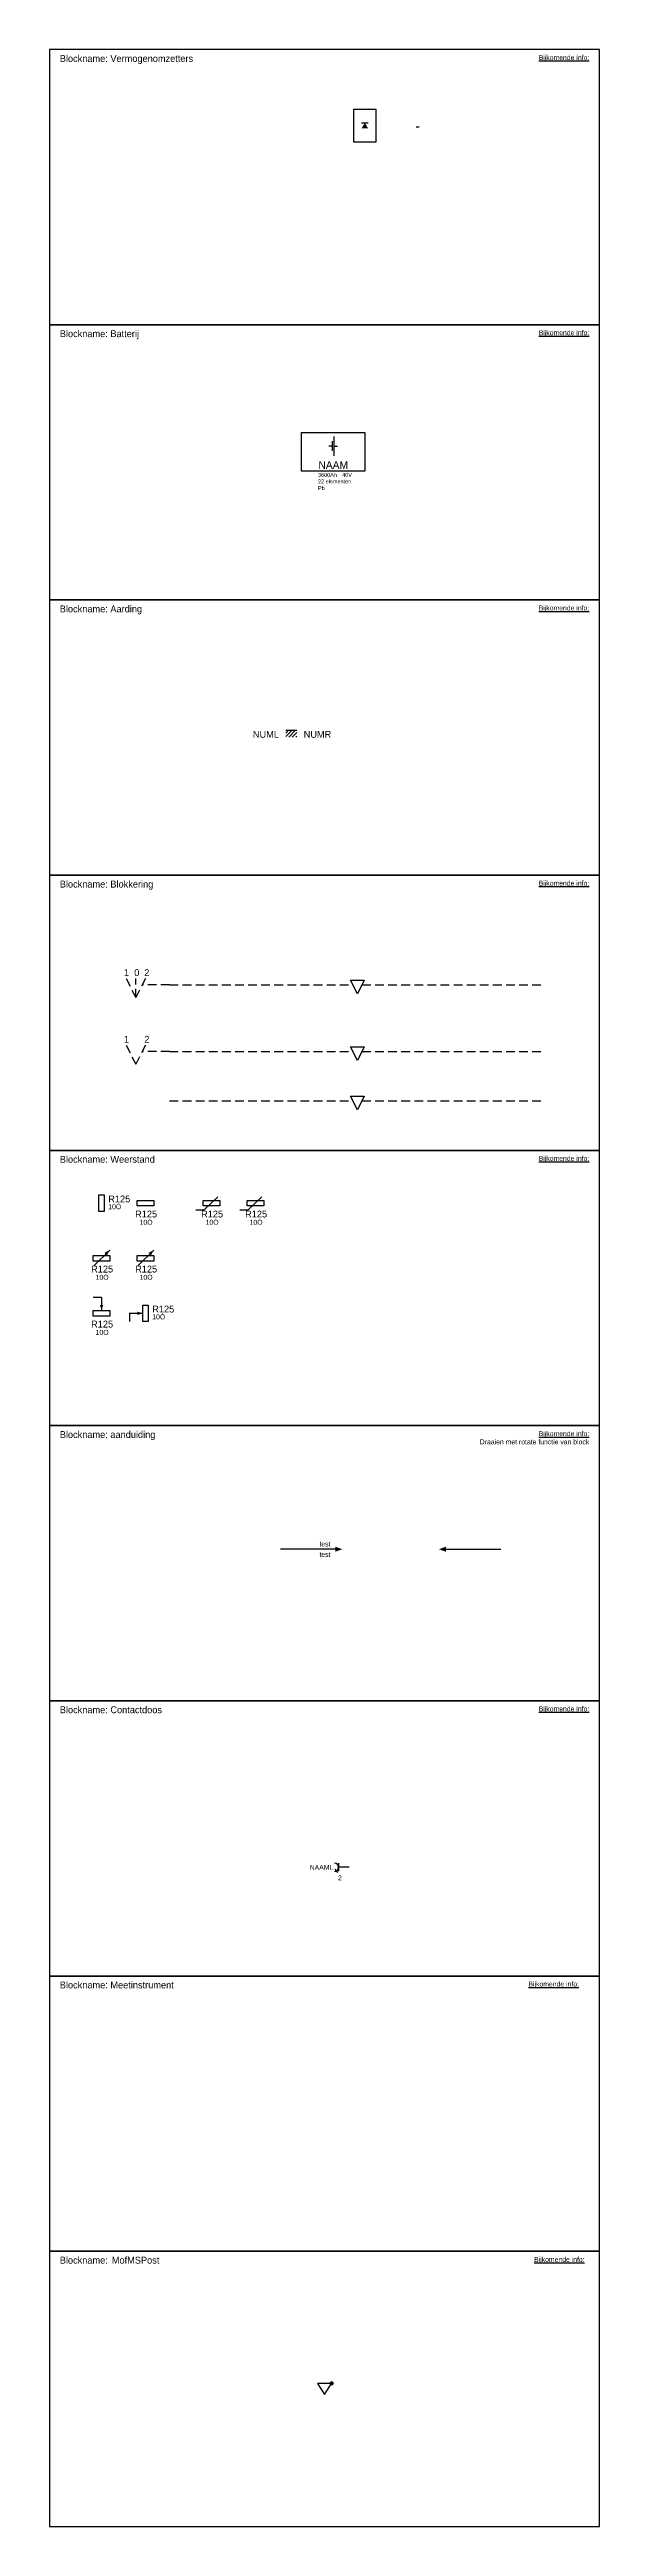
# Model space of a CAD drawing. Header units: millimetres. Extents: x -7152 to 5843, y -5056 to 10205.
# Drawn here: x 1000 to 1200, y 0 to 900 of the extents above; entities that cross this region are included whole.
import ezdxf
from ezdxf.enums import TextEntityAlignment as Align

# ---------------------------------------------------------------- set-up
doc = ezdxf.new("R2010")
doc.units = ezdxf.units.MM
doc.linetypes.add('HIDDEN2', pattern=[4.7625, 3.175, -1.5875])
doc.layers.add('50', color=3, linetype='Continuous')
doc.styles.add('ISOPLUS', font='isoplus')
doc.styles.get("Standard").update_dxf_attribs({"font": 'isoplus.shx'})

msp = doc.modelspace()

# ---------------------------------------------------------------- texts
at = {"color": 7}
for s, p in [('Blockname: Vermogenomzetters', (1003.742, 898)), ('Blockname: Batterij', (1003.742, 798)), ('Blockname: Aarding', (1003.742, 698)), ('Blockname: Blokkering', (1003.742, 598)), ('Blockname: Weerstand', (1003.742, 498)), ('Blockname: aanduiding', (1003.742, 398)), ('Blockname: Contactdoos', (1003.742, 298)), ('Blockname: Meetinstrument', (1003.742, 198))]:
    msp.add_text(s, height=2.5, dxfattribs=at).set_placement(p, align=Align.TOP_LEFT)
at = {"linetype": 'Continuous', "char_height": 1.8, "attachment_point": 3}
for s, insert in [('{\\LBijkomende info:}', (1196.27, 898)), ('{\\LBijkomende info:}', (1196.27, 798)), ('{\\LBijkomende info:}', (1196.27, 698)), ('{\\LBijkomende info:}', (1196.27, 598)), ('{\\LBijkomende info:}', (1196.27, 498)), ('{\\LBijkomende info:\\P}Draaien met rotate functie van block', (1196.27, 398)), ('{\\LBijkomende info:}', (1196.27, 298)), ('{\\LBijkomende info:}', (1192.54, 198))]:
    msp.add_mtext_dynamic_manual_height_columns(s, width=92.06557, gutter_width=9, heights=[0], dxfattribs=dict(at, insert=insert))

# ---------------------------------------------------------------- blocks, each defined once
blk = doc.blocks.new('*U319')
h = blk.add_hatch()
h.set_pattern_fill('ANGLE', color=256)
h.set_pattern_definition([(0, (-12.653, -1.2705), (0, 6.985), [5.08, -1.905]), (90, (-12.653, -1.2705), (-6.985, 4e-16), [5.08, -1.905])])
h.paths.add_polyline_path([(20.66, 0), (18.61, 1.18), (18.61, -1.18)])
blk.add_line((-1.18, 1.02), (1.18, 1.02))
at = {"color": 0, "linetype": 'Continuous', "ltscale": 15}
blk.add_lwpolyline([(-4, 6), (4, 6), (4, -6), (-4, -6)], close=True, dxfattribs=at)
at = {"linetype": 'Continuous', "ltscale": 15}
blk.add_lwpolyline([(0, -1.03, 2.36, 0, 0), (0, 1.02, 0, 0, 0)], format="xyseb", dxfattribs=at)
at = {"color": 2, "style": 'ISOPLUS'}
blk.add_attdef('NUMGV', text='', height=3.5, dxfattribs=at).set_placement((6.11, 4.16), align=Align.TOP_LEFT)
blk = doc.blocks.new('*U320')
at = {"color": 2}
for p, q in [((11.17, 9.13), (9.89, 9.13)), ((11.17, 7.36), (11.17, 10.91)), ((11.8, 5.63), (11.8, 12.63)), ((11.8, 9.13), (13.08, 9.13))]:
    blk.add_line(p, q, dxfattribs=at)
at = {"color": 1}
blk.add_lwpolyline([(0, 14.04), (22.97, 14.04), (22.97, 0), (0, 0)], close=True, dxfattribs=at)
at = {"color": 2}
blk.add_attdef('NUM', text='', height=2.79, dxfattribs=at).set_placement((11.48, 0), align=Align.BOTTOM_CENTER)
at = {"color": 1}
for tag, p in [('D1', (5.96, -2.07)), ('D2', (5.96, -4.46)), ('D3', (5.96, -6.86)), ('V91', (14.73, -2.07))]:
    blk.add_attdef(tag, p, '', height=1.44, dxfattribs=at)
blk = doc.blocks.new('*U321')
for p, q in [((-2, -1.03), (-0.97, 0)), ((-2, -2.3), (0.3, 0)), ((-0.93, -2.5), (1.57, 0)), ((0.35, -2.5), (2, -0.85)), ((1.62, -2.5), (2, -2.12))]:
    blk.add_line(p, q)
at = {"color": 0}
blk.add_line((-2, 0), (2, 0), dxfattribs=at)
at = {"style": 'ISOPLUS'}
blk.add_attdef('NUML', text='', height=2.5, dxfattribs=at).set_placement((-4.5, -1.5), align=Align.MIDDLE_RIGHT)
blk.add_attdef('NUMR', text='', height=2.5, dxfattribs=at).set_placement((4.5, -1.5), align=Align.MIDDLE_LEFT)
blk = doc.blocks.new('*U173')
at = {"color": 0, "linetype": 'HIDDEN2'}
for p, q in [((-84.11, 2.33), (-80.61, -4.67)), ((-77.11, 2.33), (-80.61, -4.67)), ((-80.61, -4.67), (-80.61, 2.33)), ((-68.31, 0), (-78.31, -0.07)), ((-68.31, 0), (-1.67, 0)), ((1.67, 0), (68.31, 0))]:
    blk.add_line(p, q, dxfattribs=at)
at = {"color": 0}
blk.add_lwpolyline([(2.5, 1.67), (0, -3.33), (-2.5, 1.67)], close=True, dxfattribs=at)
at = {"color": 0, "linetype": 'Continuous', "style": 'ISOPLUS'}
for s, p in [('1', (-84.92, 3.16)), ('0', (-81.15, 3.16)), ('2', (-77.51, 3.16))]:
    blk.add_text(s, height=2.5, dxfattribs=at).set_placement(p)
blk = doc.blocks.new('*U374')
at = {"color": 0}
for p, q in [((-3.8, 1.46), (-3.8, -1.47)), ((0, 0), (-3.8, -0.01))]:
    blk.add_line(p, q, dxfattribs=at)
at = {"linetype": 'Continuous'}
blk.add_line((-4.06, -1.85), (-5, -0.67), dxfattribs=at)
at = {"color": 0}
blk.add_arc((-5.27, -0.01), 1.47, 271.82657, 88.33243, dxfattribs=at)
at = {"linetype": 'Continuous'}
blk.add_attdef('NAAML', text='', height=1.8, dxfattribs=at).set_placement((-5.73, -0.01), align=Align.MIDDLE_RIGHT)
blk.add_attdef('AANTALL', text='', height=1.8, dxfattribs=at).set_placement((-2.64, -4.74), align=Align.RIGHT)
blk = doc.blocks.new('*U332')
at = {"color": 1}
blk.add_line((-2.5, 0), (-22.5, 0), dxfattribs=at)
blk.add_solid([(-2.5, 0.92), (0, 0), (-2.5, -0.92)], dxfattribs=at)
at = {"color": 1, "style": 'ISOPLUS'}
blk.add_attdef('TL', text='', height=1.8, dxfattribs=at).set_placement((-4.3, 1), align=Align.RIGHT)
blk.add_attdef('BL', text='', height=1.8, dxfattribs=at).set_placement((-4.3, -1), align=Align.TOP_RIGHT)
blk = doc.blocks.new('*U174')
at = {"color": 0, "linetype": 'HIDDEN2'}
for p, q in [((-84.11, 2.33), (-80.61, -4.67)), ((-77.11, 2.33), (-80.61, -4.67)), ((-68.31, 0), (-78.31, -0.07)), ((-68.31, 0), (-1.67, 0)), ((1.67, 0), (68.31, 0))]:
    blk.add_line(p, q, dxfattribs=at)
at = {"color": 0}
blk.add_lwpolyline([(2.5, 1.67), (0, -3.33), (-2.5, 1.67)], close=True, dxfattribs=at)
at = {"color": 0, "linetype": 'Continuous', "style": 'ISOPLUS'}
for s, p in [('1', (-84.92, 3.16)), ('2', (-77.51, 3.16))]:
    blk.add_text(s, height=2.5, dxfattribs=at).set_placement(p)
blk = doc.blocks.new('*U175')
at = {"color": 0, "linetype": 'HIDDEN2'}
for p, q in [((-68.31, 0), (-1.67, 0)), ((1.67, 0), (68.31, 0))]:
    blk.add_line(p, q, dxfattribs=at)
at = {"color": 0}
blk.add_lwpolyline([(2.5, 1.67), (0, -3.33), (-2.5, 1.67)], close=True, dxfattribs=at)
blk = doc.blocks.new('*U323')
at = {"color": 7, "linetype": 'Continuous'}
blk.add_lwpolyline([(-1, 3), (1, 3), (1, -3), (-1, -3)], close=True, dxfattribs=at)
at = {"linetype": 'Continuous', "ltscale": 15}
blk.add_attdef('RV_', text='', height=1.5, rotation=90, dxfattribs=at).set_placement((0, 0), align=Align.MIDDLE_CENTER)
at = {"color": 2, "style": 'ISOPLUS'}
blk.add_attdef('WVNAAM', (2.43, 0.29), '', height=2.5, dxfattribs=at)
at = {"color": 1, "style": 'ISOPLUS'}
blk.add_attdef('WVWAARDE', (2.43, -2.19), '', height=1.8, dxfattribs=at)
blk = doc.blocks.new('*U324')
at = {"color": 0, "linetype": 'Continuous'}
blk.add_lwpolyline([(3, 1), (3, -1), (-3, -1), (-3, 1)], close=True, dxfattribs=at)
at = {"linetype": 'Continuous', "ltscale": 15}
blk.add_attdef('R', text='', height=1.5, dxfattribs=at).set_placement((0, 0), align=Align.MIDDLE_CENTER)
at = {"color": 2, "style": 'ISOPLUS'}
blk.add_attdef('WHNAME', text='', height=2.5, dxfattribs=at).set_placement((0.19, -2.68), align=Align.TOP_CENTER)
at = {"color": 1, "style": 'ISOPLUS'}
blk.add_attdef('WHWAARDE', text='', height=1.8, dxfattribs=at).set_placement((0.19, -6.71), align=Align.MIDDLE)
blk = doc.blocks.new('*U325')
at = {"color": 7}
blk.add_line((-2.67, -2.67), (2.99, 2.99), dxfattribs=at)
at = {"color": 0, "linetype": 'Continuous'}
blk.add_lwpolyline([(3, 1), (3, -1), (-3, -1), (-3, 1)], close=True, dxfattribs=at)
at = {"color": 7}
blk.add_lwpolyline([(2.99, 2.99, 0, 1.2, 0), (1.57, 1.57, 1.2, 1.2, 0)], format="xyseb", dxfattribs=at)
at = {"color": 2, "style": 'ISOPLUS'}
blk.add_attdef('WHNAME', text='', height=2.5, dxfattribs=at).set_placement((0.19, -2.68), align=Align.TOP_CENTER)
at = {"color": 1, "style": 'ISOPLUS'}
blk.add_attdef('WHWAARDE', text='', height=1.8, dxfattribs=at).set_placement((0.19, -6.71), align=Align.MIDDLE)
blk = doc.blocks.new('*U326')
at = {"color": 7}
blk.add_line((-2.67, -2.67), (2.99, 2.99), dxfattribs=at)
at = {"color": 0, "linetype": 'Continuous'}
blk.add_lwpolyline([(3, 1), (3, -1), (-3, -1), (-3, 1)], close=True, dxfattribs=at)
at = {"color": 7}
blk.add_lwpolyline([(2.99, 2.99, 0, 1.2, 0), (1.57, 1.57, 1.2, 1.2, 0)], format="xyseb", dxfattribs=at)
at = {"color": 2, "style": 'ISOPLUS'}
blk.add_attdef('WHNAME', text='', height=2.5, dxfattribs=at).set_placement((0.19, -2.68), align=Align.TOP_CENTER)
at = {"color": 1, "style": 'ISOPLUS'}
blk.add_attdef('WHWAARDE', text='', height=1.8, dxfattribs=at).set_placement((0.19, -6.71), align=Align.MIDDLE)
blk = doc.blocks.new('*U327')
blk.add_line((0, 5.79), (-3, 5.79))
at = {"color": 7}
blk.add_line((0, 5.79), (0, 1), dxfattribs=at)
at = {"color": 0, "linetype": 'Continuous'}
blk.add_lwpolyline([(3, 1), (3, -1), (-3, -1), (-3, 1)], close=True, dxfattribs=at)
at = {"color": 7}
blk.add_lwpolyline([(0, 1, 0, 1.2, 0), (0, 3, 1.2, 1.2, 0)], format="xyseb", dxfattribs=at)
at = {"color": 2, "style": 'ISOPLUS'}
blk.add_attdef('WHNAME', text='', height=2.5, dxfattribs=at).set_placement((0.19, -2.68), align=Align.TOP_CENTER)
at = {"color": 1, "style": 'ISOPLUS'}
blk.add_attdef('WHWAARDE', text='', height=1.8, dxfattribs=at).set_placement((0.19, -6.71), align=Align.MIDDLE)
blk = doc.blocks.new('*U328')
at = {"color": 7}
blk.add_line((-5.79, 0), (-1, 0), dxfattribs=at)
blk.add_line((-5.79, 0), (-5.79, -3))
blk.add_lwpolyline([(-1, 0, 0, 1.2, 0), (-3, 0, 1.2, 1.2, 0)], format="xyseb", dxfattribs=at)
at = {"color": 7, "linetype": 'Continuous'}
blk.add_lwpolyline([(-1, 3), (1, 3), (1, -3), (-1, -3)], close=True, dxfattribs=at)
at = {"color": 2, "style": 'ISOPLUS'}
blk.add_attdef('WVNAAM', (2.43, 0.29), '', height=2.5, dxfattribs=at)
at = {"color": 1, "style": 'ISOPLUS'}
blk.add_attdef('WVWAARDE', (2.43, -2.19), '', height=1.8, dxfattribs=at)
blk = doc.blocks.new('*U329')
blk.add_lwpolyline([(-5.67, -2.39), (-2.67, -2.39), (2.28, 2.28)])
at = {"color": 0, "linetype": 'Continuous'}
blk.add_lwpolyline([(3, 1), (3, -1), (-3, -1), (-3, 1)], close=True, dxfattribs=at)
at = {"color": 2, "style": 'ISOPLUS'}
blk.add_attdef('WHNAME', text='', height=2.5, dxfattribs=at).set_placement((0.19, -2.68), align=Align.TOP_CENTER)
at = {"color": 1, "style": 'ISOPLUS'}
blk.add_attdef('WHWAARDE', text='', height=1.8, dxfattribs=at).set_placement((0.19, -6.71), align=Align.MIDDLE)
blk = doc.blocks.new('*U330')
blk.add_lwpolyline([(-5.67, -2.39), (-2.67, -2.39), (2.28, 2.28)])
at = {"color": 0, "linetype": 'Continuous'}
blk.add_lwpolyline([(3, 1), (3, -1), (-3, -1), (-3, 1)], close=True, dxfattribs=at)
at = {"color": 2, "style": 'ISOPLUS'}
blk.add_attdef('WHNAME', text='', height=2.5, dxfattribs=at).set_placement((0.19, -2.68), align=Align.TOP_CENTER)
at = {"color": 1, "style": 'ISOPLUS'}
blk.add_attdef('WHWAARDE', text='', height=1.8, dxfattribs=at).set_placement((0.19, -6.71), align=Align.MIDDLE)
blk = doc.blocks.new('*U333')
at = {"color": 1}
blk.add_line((2.5, 0), (22.5, 0), dxfattribs=at)
for points in [[(2.5, 0.92), (0, 0), (2.5, -0.92)], [(2.5, 0.42), (0, 0), (2.5, -0.42)]]:
    blk.add_solid(points, dxfattribs=at)
at = {"color": 1, "style": 'ISOPLUS'}
blk.add_attdef('TR', (4.3, 1), '', height=1.8, dxfattribs=at)
blk.add_attdef('BR', text='', height=1.8, dxfattribs=at).set_placement((4.3, -1), align=Align.TOP_LEFT)
blk = doc.blocks.new('Aftakking')
at = {"linetype": 'Continuous'}
h = blk.add_hatch(color=0, dxfattribs=at)
h.dxf.hatch_style = 1
edge = h.paths.add_edge_path()
edge.add_arc((0, 0), 0.75, 0, 360)
blk = doc.blocks.new('*U193')
at = {"layer": '50', "color": 0, "linetype": 'Continuous'}
blk.add_lwpolyline([(-2.6, 4), (0, 0), (2.59, 4)], close=True, dxfattribs=at)
at = {"linetype": 'Continuous'}
blk.add_blockref('Aftakking', (2.59, 4), dxfattribs=at)
blk = doc.blocks.new('*U418')
at = {"color": 0}
blk.add_lwpolyline([(0, 0), (200, 0), (200, 100), (0, 100)], close=True, dxfattribs=at)
blk.add_text('Blockname:', height=2.5, dxfattribs=at).set_placement((3.74, 98), align=Align.TOP_LEFT)
at = {"color": 0, "linetype": 'Continuous'}
blk.add_text('%%UBijkomende info:', height=1.8, dxfattribs=at).set_placement((176.22, 96.12))
at = {"color": 161, "linetype": 'Continuous', "ltscale": 15, "true_color": 0x8c9ff3}
blk.add_attdef('BLOCKNAME', (22.67, 95.5), '', height=2.5, dxfattribs=at)

# ---------------------------------------------------------------- linework, layer by layer
at = {"color": 110, "linetype": 'Continuous'}
for points in [[(1000, 800), (1200, 800), (1200, 900), (1000, 900)], [(1000, 700), (1200, 700), (1200, 800), (1000, 800)], [(1000, 600), (1200, 600), (1200, 700), (1000, 700)], [(1000, 500), (1200, 500), (1200, 600), (1000, 600)], [(1000, 400), (1200, 400), (1200, 500), (1000, 500)], [(1000, 300), (1200, 300), (1200, 400), (1000, 400)], [(1000, 200), (1200, 200), (1200, 300), (1000, 300)], [(1000, 100), (1200, 100), (1200, 200), (1000, 200)]]:
    msp.add_lwpolyline(points, close=True, dxfattribs=at)

# ---------------------------------------------------------------- block references
at = {"color": 2}
msp.add_blockref('*U319', (1114.669, 872.354), dxfattribs=at)
for name, p, values in [('*U320', (1091.694, 746.8), {'V91': '40V', 'D3': 'Pb', 'D2': '22 elementen', 'D1': '3600Ah', 'NUM': 'NAAM'}), ('*U323', (1018.938, 480.808), {'WVNAAM': 'R125', 'WVWAARDE': '10%%211'}), ('*U324', (1034.938, 480.808), {'WHNAME': 'R125', 'WHWAARDE': '10%%211'}), ('*U329', (1058.938, 480.808), {'WHNAME': 'R125', 'WHWAARDE': '10%%211'}), ('*U330', (1074.938, 480.808), {'WHNAME': 'R125', 'WHWAARDE': '10%%211'}), ('*U325', (1018.938, 460.808), {'WHNAME': 'R125', 'WHWAARDE': '10%%211'}), ('*U326', (1034.938, 460.808), {'WHNAME': 'R125', 'WHWAARDE': '10%%211'}), ('*U327', (1018.938, 440.808), {'WHNAME': 'R125', 'WHWAARDE': '10%%211'}), ('*U328', (1034.938, 440.808), {'WVNAAM': 'R125', 'WVWAARDE': '10%%211'})]:
    msp.add_blockref(name, p).add_auto_attribs(values)
at = {"color": 7}
msp.add_blockref('*U321', (1087.932, 652.682), dxfattribs=at).add_auto_attribs({'NUMR': 'NUMR', 'NUML': 'NUML'})
for name, p in [('*U173', (1111.966, 560.182)), ('*U174', (1111.966, 535.96)), ('*U175', (1111.966, 518.047))]:
    msp.add_blockref(name, p)
at = {"linetype": 'Continuous', "ltscale": 15}
msp.add_blockref('*U332', (1106.454, 355.083), dxfattribs=at).add_auto_attribs({'TL': 'test', 'BL': 'test'})
msp.add_blockref('*U333', (1141.623, 355.083), dxfattribs=at)
at = {"linetype": 'Continuous'}
msp.add_blockref('*U374', (1108.914, 239.514), dxfattribs=at).add_auto_attribs({'NAAML': 'NAAML', 'AANTALL': '2'})
at = {"color": 110, "linetype": 'Continuous'}
msp.add_blockref('*U418', (1000, 0), dxfattribs=at).add_auto_attribs({'BLOCKNAME': 'MofMSPost'})
at = {"linetype": 'Continuous'}
msp.add_blockref('*U193', (1100.003, 48.002), dxfattribs=at)

msp.set_redraw_order([(e.dxf.handle, doc.entitydb.next_handle()) for e in msp.query("TEXT MTEXT ATTDEF DIMENSION ARC_DIMENSION")])  # texts and dimensions are drawn at this point

doc.saveas('drawing.dxf')
